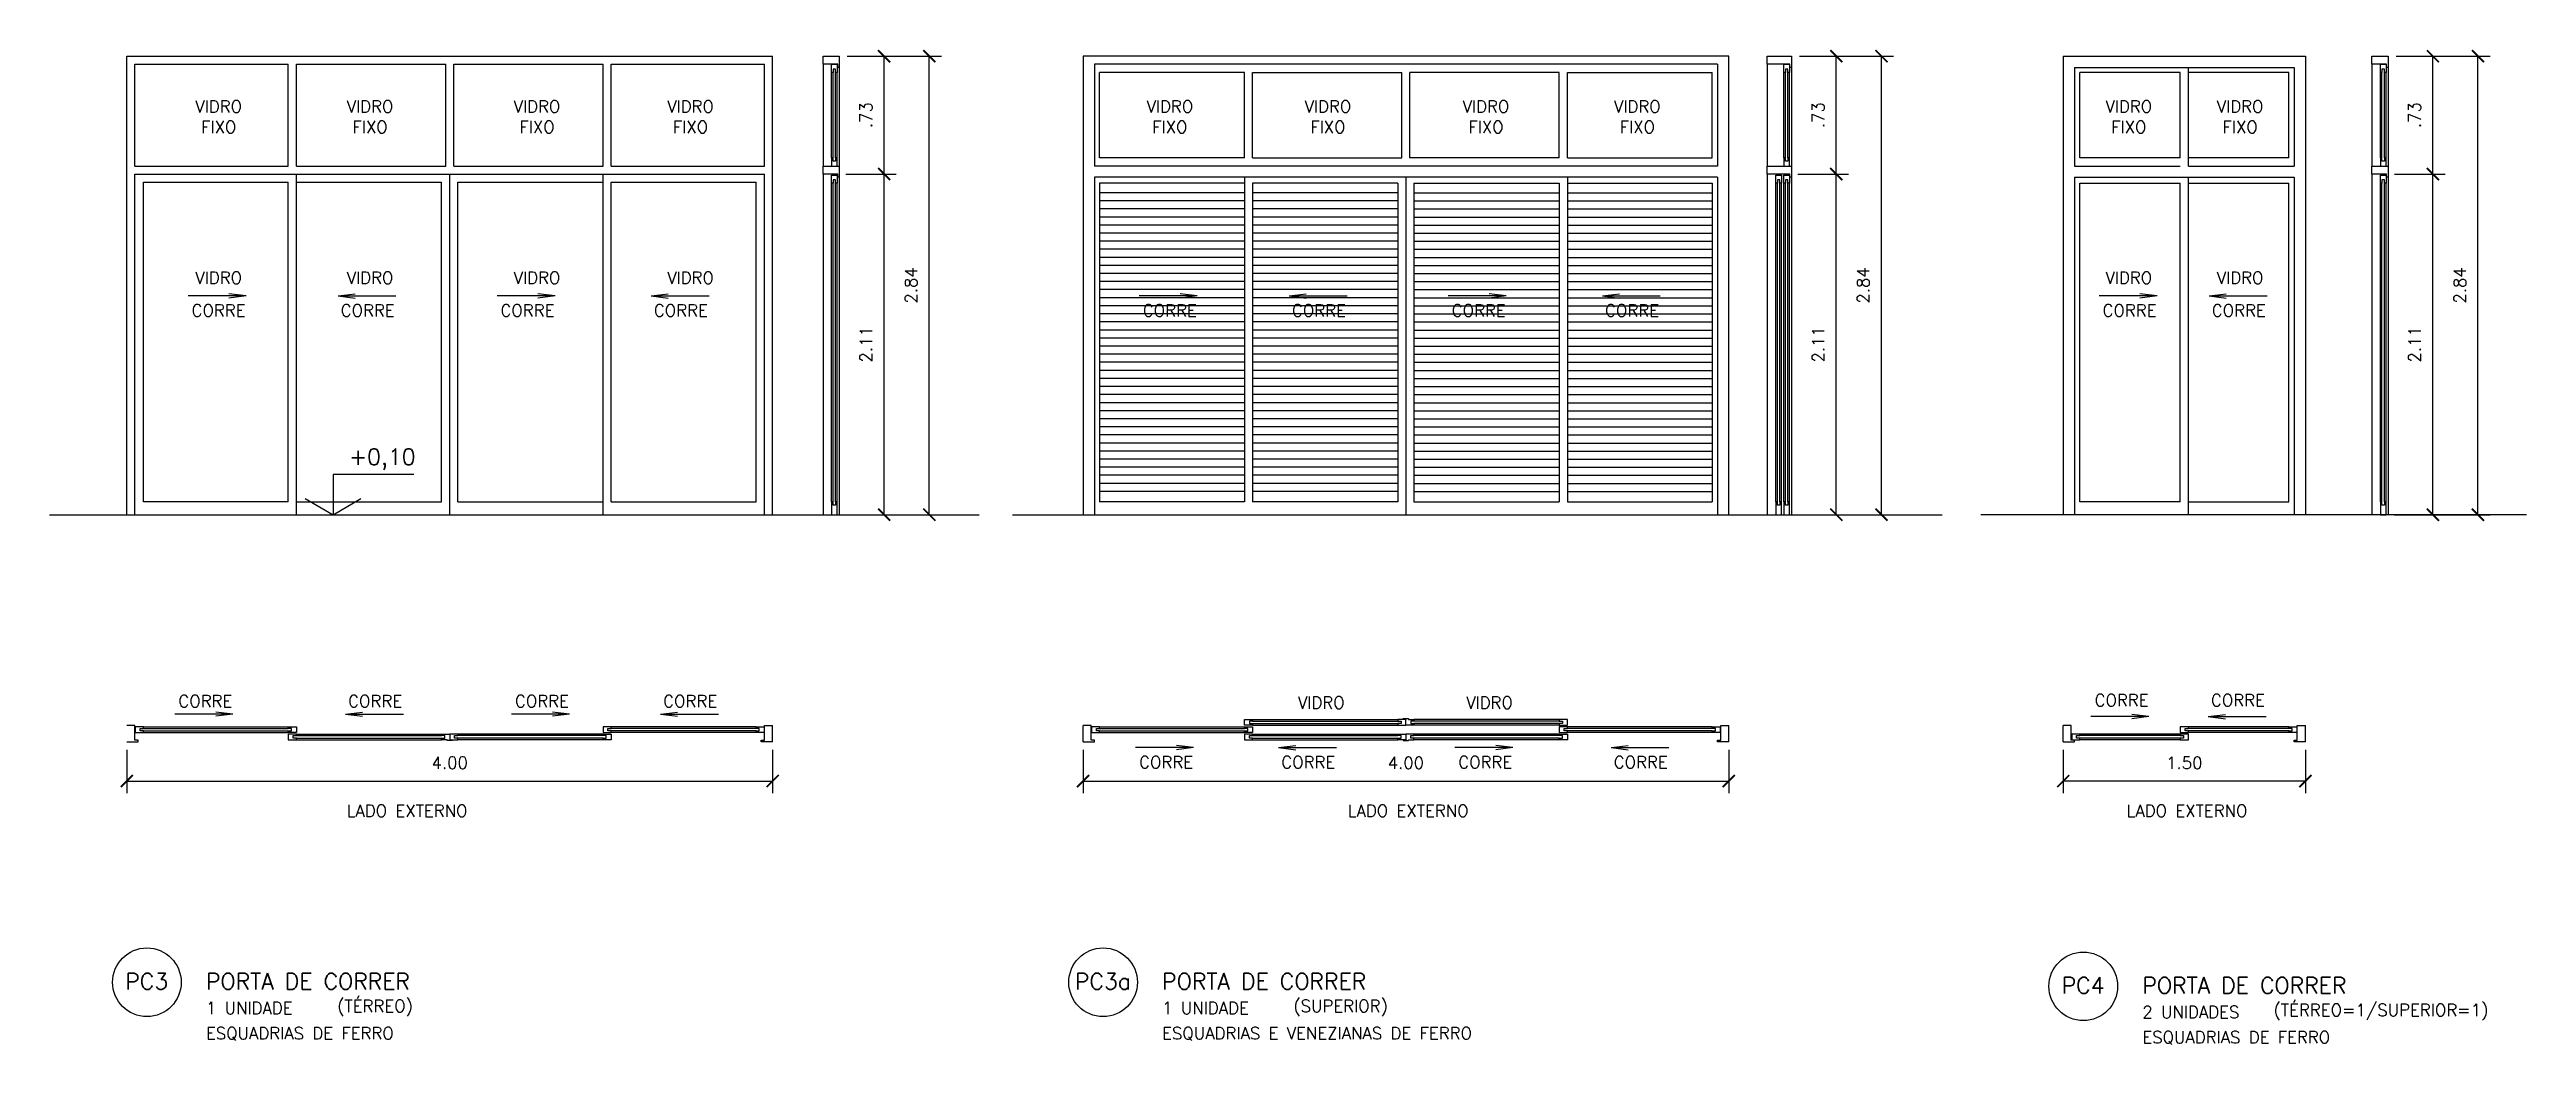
# Model space of a CAD drawing. Header units: millimetres. Extents: x 193 to 586, y 108 to 133.
# Drawn here: x 257.05 to 272.39, y 125.88 to 132.04 of the extents above; entities that cross this region are included whole.
import ezdxf

# ---------------------------------------------------------------- set-up
doc = ezdxf.new("R2010")
doc.units = ezdxf.units.MM
for name, color, linetype in [('CAIX', 2, 'Continuous'), ('CAIXN', 7, 'Continuous'), ('COTAS', 1, 'Continuous'), ('LVISTA01', 8, 'Continuous'), ('LVISTA02', 1, 'Continuous'), ('NOTAS', 2, 'Continuous'), ('REVEST', 2, 'Continuous')]:
    doc.layers.add(name, color=color, linetype=linetype)
doc.styles.add('100-50', font='romans.shx', dxfattribs={"height": 0.125})
doc.styles.add('60-50', font='romans.shx', dxfattribs={"height": 0.075})
doc.styles.add('80-50', font='romans.shx', dxfattribs={"height": 0.1})
doc.dimstyles.new('50', dxfattribs={"dimtxt": 0.1, "dimasz": 2.5, "dimexe": 1.25, "dimexo": 0.625, "dimgap": 0.075, "dimtad": 1, "dimzin": 0, "dimdsep": 46, "dimtxsty": '60-50', "dimcen": 2.5, "dimclrt": 3, "dimadec": 0, "dimazin": 0, "dimtfac": 1, "dimtmove": 0, "dimatfit": 3, "dimfxl": 1, "dimarcsym": 0})

msp = doc.modelspace()

# ---------------------------------------------------------------- texts
at = {"layer": 'CAIXN', "ltscale": 0.5, "char_height": 0.075, "style": '60-50'}
for s, insert, attachment_point in [('VIDRO', (258.0976, 131.6884), 5), ('VIDRO', (259.0352, 131.6884), 5), ('VIDRO', (260.0693, 131.6884), 5), ('VIDRO', (261.0206, 131.6884), 5), ('VIDRO', (263.99, 131.6884), 5), ('VIDRO', (264.9689, 131.6884), 5), ('VIDRO', (265.9478, 131.6884), 5), ('VIDRO', (266.8854, 131.6884), 5), ('VIDRO', (269.9303, 131.6884), 5), ('VIDRO', (270.6197, 131.6884), 5), ('FIXO', (258.0976, 131.5613), 5), ('FIXO', (259.0352, 131.5613), 5), ('FIXO', (260.0693, 131.5613), 5), ('FIXO', (261.0206, 131.5613), 5), ('FIXO', (263.99, 131.5613), 5), ('FIXO', (264.9689, 131.5613), 5), ('FIXO', (265.9478, 131.5613), 5), ('FIXO', (266.8854, 131.5613), 5), ('FIXO', (269.9303, 131.5613), 5), ('FIXO', (270.6197, 131.5613), 5), ('VIDRO', (258.0976, 130.6275), 5), ('VIDRO', (259.0352, 130.6275), 5), ('VIDRO', (260.0693, 130.6275), 5), ('VIDRO', (261.0206, 130.6275), 5), ('VIDRO', (269.9303, 130.6275), 5), ('VIDRO', (270.6197, 130.6275), 5), ('CORRE', (258.097, 130.4248), 5), ('CORRE', (259.0209, 130.4248), 5), ('CORRE', (260.0106, 130.4248), 5), ('CORRE', (260.9607, 130.4248), 5), ('CORRE', (263.9894, 130.4248), 5), ('CORRE', (264.9132, 130.4248), 5), ('CORRE', (265.903, 130.4248), 5), ('CORRE', (266.853, 130.4248), 5), ('CORRE', (269.9347, 130.4248), 5), ('CORRE', (270.6115, 130.4248), 5), ('CORRE', (258.0152, 128.0053), 5), ('CORRE', (259.067, 128.0053), 5), ('CORRE', (260.1003, 128.0053), 5), ('CORRE', (261.0183, 128.0053), 5), ('VIDRO', (264.9277, 127.9955), 5), ('VIDRO', (265.9701, 127.9955), 5), ('CORRE', (269.8855, 128.0104), 5), ('CORRE', (270.6062, 128.0104), 5), ('CORRE', (263.9666, 127.6263), 5), ('CORRE', (264.8475, 127.6263), 5), ('CORRE', (265.9437, 127.6263), 5), ('CORRE', (266.9067, 127.6263), 5), ('LADO EXTERNO', (259.2646, 127.3256), 5), ('LADO EXTERNO', (265.4659, 127.3256), 5), ('LADO EXTERNO', (270.2905, 127.3256), 5), ('1 UNIDADE', (258.0187, 126.1041), 4), ('(TÉRREO)', (258.8315, 126.1041), 4), ('1 UNIDADE', (263.9422, 126.1041), 4), ('(SUPERIOR)', (264.755, 126.1041), 4), ('(TÉRREO=1/SUPERIOR=1)', (270.8267, 126.0791), 4), ('ESQUADRIAS DE FERRO', (258.0187, 125.9442), 4), ('ESQUADRIAS E VENEZIANAS DE FERRO', (263.9422, 125.9442), 4), ('2 UNIDADES', (270.0139, 126.0791), 4), ('ESQUADRIAS DE FERRO', (270.0139, 125.9192), 4)]:
    msp.add_mtext(s, dxfattribs=dict(at, insert=insert, attachment_point=attachment_point))
at = {"layer": 'CAIXN', "color": 2, "ltscale": 0.5, "char_height": 0.1, "style": '100-50'}
for s, insert, attachment_point in [('PC3', (257.6518, 126.2691), 5), ('PORTA DE CORRER', (258.0189, 126.2691), 4), ('PC3a', (263.5752, 126.2691), 5), ('PORTA DE CORRER', (263.9423, 126.2691), 4), ('PC4', (269.647, 126.2441), 5), ('PORTA DE CORRER', (270.0141, 126.2441), 4)]:
    msp.add_mtext(s, dxfattribs=dict(at, insert=insert, attachment_point=attachment_point))
at = {"layer": 'NOTAS', "color": 3, "style": '80-50'}
msp.add_text('+0,10', height=0.1, dxfattribs=at).set_placement((258.9061, 129.4687))

# ---------------------------------------------------------------- blocks, each defined once
blk = doc.blocks.new('_ARCHTICK')
at = {"color": 0, "linetype": 'ByBlock', "const_width": 0.15}
blk.add_lwpolyline([(-0.5, -0.5), (0.5, 0.5)], dxfattribs=at)
blk = doc.blocks.new('*D48')
at = {"color": 0, "linetype": 'ByBlock'}
for p, q in [((257.529, 127.703), (257.529, 127.435)), ((261.529, 127.703), (261.529, 127.435)), ((257.529, 127.51), (261.529, 127.51))]:
    blk.add_line(p, q, dxfattribs=at)
at = {"layer": 'DEFPOINTS', "color": 0, "linetype": 'ByBlock'}
for p in [(257.529, 127.753), (261.529, 127.753), (261.529, 127.51)]:
    blk.add_point(p, dxfattribs=at)
at = {"color": 0, "linetype": 'ByBlock', "xscale": 0.075, "yscale": 0.075, "zscale": 0.075, "rotation": 180}
blk.add_blockref('_ARCHTICK', (257.529, 127.51), dxfattribs=at)
at = {"color": 0, "linetype": 'ByBlock', "xscale": 0.075, "yscale": 0.075, "zscale": 0.075}
blk.add_blockref('_ARCHTICK', (261.529, 127.51), dxfattribs=at)
at = {"color": 3, "linetype": 'ByBlock', "insert": (259.529, 127.623), "char_height": 0.075, "attachment_point": 5, "style": '60-50'}
blk.add_mtext('4.00', dxfattribs=at)
blk = doc.blocks.new('*D49')
at = {"color": 0, "linetype": 'ByBlock'}
for p, q in [((93.69, 234.085), (94.003, 234.085)), ((93.928, 231.975), (93.928, 234.085)), ((93.688, 231.975), (94.003, 231.975))]:
    blk.add_line(p, q, dxfattribs=at)
at = {"layer": 'DEFPOINTS', "color": 0, "linetype": 'ByBlock'}
for p in [(93.64, 234.085), (93.928, 234.085), (93.638, 231.975)]:
    blk.add_point(p, dxfattribs=at)
at = {"color": 0, "linetype": 'ByBlock', "xscale": 0.075, "yscale": 0.075, "zscale": 0.075}
for p, rotation in [((93.928, 234.085), 90), ((93.928, 231.975), 270)]:
    blk.add_blockref('_ARCHTICK', p, dxfattribs=dict(at, rotation=rotation))
at = {"color": 3, "linetype": 'ByBlock', "insert": (93.816, 233.03), "char_height": 0.075, "attachment_point": 5, "rotation": 90, "style": '60-50'}
blk.add_mtext('2.11', dxfattribs=at)
blk = doc.blocks.new('*D50')
at = {"color": 0, "linetype": 'ByBlock'}
for p, q in [((93.7, 234.815), (94.003, 234.815)), ((93.928, 234.085), (93.928, 234.815))]:
    blk.add_line(p, q, dxfattribs=at)
at = {"layer": 'DEFPOINTS', "color": 0, "linetype": 'ByBlock'}
for p in [(93.65, 234.815), (93.928, 234.815), (93.64, 234.085)]:
    blk.add_point(p, dxfattribs=at)
at = {"color": 0, "linetype": 'ByBlock', "xscale": 0.075, "yscale": 0.075, "zscale": 0.075}
for p, rotation in [((93.928, 234.815), 90), ((93.928, 234.085), 270)]:
    blk.add_blockref('_ARCHTICK', p, dxfattribs=dict(at, rotation=rotation))
at = {"color": 3, "linetype": 'ByBlock', "insert": (93.816, 234.45), "char_height": 0.075, "attachment_point": 5, "rotation": 90, "style": '60-50'}
blk.add_mtext('.73', dxfattribs=at)
blk = doc.blocks.new('*D51')
at = {"color": 0, "linetype": 'ByBlock'}
for p, q in [((93.978, 234.815), (94.283, 234.815)), ((94.208, 231.975), (94.208, 234.815)), ((93.978, 231.975), (94.283, 231.975))]:
    blk.add_line(p, q, dxfattribs=at)
at = {"layer": 'DEFPOINTS', "color": 0, "linetype": 'ByBlock'}
for p in [(93.928, 234.815), (94.208, 234.815), (93.928, 231.975)]:
    blk.add_point(p, dxfattribs=at)
at = {"color": 0, "linetype": 'ByBlock', "xscale": 0.075, "yscale": 0.075, "zscale": 0.075}
for p, rotation in [((94.208, 234.815), 90), ((94.208, 231.975), 270)]:
    blk.add_blockref('_ARCHTICK', p, dxfattribs=dict(at, rotation=rotation))
at = {"color": 3, "linetype": 'ByBlock', "insert": (94.095, 233.395), "char_height": 0.075, "attachment_point": 5, "rotation": 90, "style": '60-50'}
blk.add_mtext('2.84', dxfattribs=at)
blk = doc.blocks.new('*D52')
at = {"color": 0, "linetype": 'ByBlock'}
for p, q in [((100.874, 230.494), (100.874, 230.225)), ((104.874, 230.494), (104.874, 230.225)), ((100.874, 230.3), (104.874, 230.3))]:
    blk.add_line(p, q, dxfattribs=at)
at = {"layer": 'DEFPOINTS', "color": 0, "linetype": 'ByBlock'}
for p in [(100.874, 230.544), (104.874, 230.544), (104.874, 230.3)]:
    blk.add_point(p, dxfattribs=at)
at = {"color": 0, "linetype": 'ByBlock', "xscale": 0.075, "yscale": 0.075, "zscale": 0.075, "rotation": 180}
blk.add_blockref('_ARCHTICK', (100.874, 230.3), dxfattribs=at)
at = {"color": 0, "linetype": 'ByBlock', "xscale": 0.075, "yscale": 0.075, "zscale": 0.075}
blk.add_blockref('_ARCHTICK', (104.874, 230.3), dxfattribs=at)
at = {"color": 3, "linetype": 'ByBlock', "insert": (102.874, 230.413), "char_height": 0.075, "attachment_point": 5, "style": '60-50'}
blk.add_mtext('4.00', dxfattribs=at)
blk = doc.blocks.new('*D53')
at = {"color": 0, "linetype": 'ByBlock'}
for p, q in [((93.69, 234.085), (94.003, 234.085)), ((93.928, 231.975), (93.928, 234.085)), ((93.688, 231.975), (94.003, 231.975))]:
    blk.add_line(p, q, dxfattribs=at)
at = {"layer": 'DEFPOINTS', "color": 0, "linetype": 'ByBlock'}
for p in [(93.64, 234.085), (93.928, 234.085), (93.638, 231.975)]:
    blk.add_point(p, dxfattribs=at)
at = {"color": 0, "linetype": 'ByBlock', "xscale": 0.075, "yscale": 0.075, "zscale": 0.075}
for p, rotation in [((93.928, 234.085), 90), ((93.928, 231.975), 270)]:
    blk.add_blockref('_ARCHTICK', p, dxfattribs=dict(at, rotation=rotation))
at = {"color": 3, "linetype": 'ByBlock', "insert": (93.816, 233.03), "char_height": 0.075, "attachment_point": 5, "rotation": 90, "style": '60-50'}
blk.add_mtext('2.11', dxfattribs=at)
blk = doc.blocks.new('*D54')
at = {"color": 0, "linetype": 'ByBlock'}
for p, q in [((93.7, 234.815), (94.003, 234.815)), ((93.928, 234.085), (93.928, 234.815))]:
    blk.add_line(p, q, dxfattribs=at)
at = {"layer": 'DEFPOINTS', "color": 0, "linetype": 'ByBlock'}
for p in [(93.65, 234.815), (93.928, 234.815), (93.64, 234.085)]:
    blk.add_point(p, dxfattribs=at)
at = {"color": 0, "linetype": 'ByBlock', "xscale": 0.075, "yscale": 0.075, "zscale": 0.075}
for p, rotation in [((93.928, 234.815), 90), ((93.928, 234.085), 270)]:
    blk.add_blockref('_ARCHTICK', p, dxfattribs=dict(at, rotation=rotation))
at = {"color": 3, "linetype": 'ByBlock', "insert": (93.816, 234.45), "char_height": 0.075, "attachment_point": 5, "rotation": 90, "style": '60-50'}
blk.add_mtext('.73', dxfattribs=at)
blk = doc.blocks.new('*D55')
at = {"color": 0, "linetype": 'ByBlock'}
for p, q in [((93.978, 234.815), (94.283, 234.815)), ((94.208, 231.975), (94.208, 234.815)), ((93.978, 231.975), (94.283, 231.975))]:
    blk.add_line(p, q, dxfattribs=at)
at = {"layer": 'DEFPOINTS', "color": 0, "linetype": 'ByBlock'}
for p in [(93.928, 234.815), (94.208, 234.815), (93.928, 231.975)]:
    blk.add_point(p, dxfattribs=at)
at = {"color": 0, "linetype": 'ByBlock', "xscale": 0.075, "yscale": 0.075, "zscale": 0.075}
for p, rotation in [((94.208, 234.815), 90), ((94.208, 231.975), 270)]:
    blk.add_blockref('_ARCHTICK', p, dxfattribs=dict(at, rotation=rotation))
at = {"color": 3, "linetype": 'ByBlock', "insert": (94.095, 233.395), "char_height": 0.075, "attachment_point": 5, "rotation": 90, "style": '60-50'}
blk.add_mtext('2.84', dxfattribs=at)
blk = doc.blocks.new('*D56')
at = {"color": 0, "linetype": 'ByBlock'}
for p, q in [((99.291, 234.085), (99.604, 234.085)), ((99.529, 231.975), (99.529, 234.085)), ((99.288, 231.975), (99.604, 231.975))]:
    blk.add_line(p, q, dxfattribs=at)
at = {"layer": 'DEFPOINTS', "color": 0, "linetype": 'ByBlock'}
for p in [(99.241, 234.085), (99.529, 234.085), (99.238, 231.975)]:
    blk.add_point(p, dxfattribs=at)
at = {"color": 0, "linetype": 'ByBlock', "xscale": 0.075, "yscale": 0.075, "zscale": 0.075}
for p, rotation in [((99.529, 234.085), 90), ((99.529, 231.975), 270)]:
    blk.add_blockref('_ARCHTICK', p, dxfattribs=dict(at, rotation=rotation))
at = {"color": 3, "linetype": 'ByBlock', "insert": (99.416, 233.03), "char_height": 0.075, "attachment_point": 5, "rotation": 90, "style": '60-50'}
blk.add_mtext('2.11', dxfattribs=at)
blk = doc.blocks.new('*D57')
at = {"color": 0, "linetype": 'ByBlock'}
for p, q in [((99.301, 234.815), (99.604, 234.815)), ((99.529, 234.085), (99.529, 234.815))]:
    blk.add_line(p, q, dxfattribs=at)
at = {"layer": 'DEFPOINTS', "color": 0, "linetype": 'ByBlock'}
for p in [(99.251, 234.815), (99.529, 234.815), (99.241, 234.085)]:
    blk.add_point(p, dxfattribs=at)
at = {"color": 0, "linetype": 'ByBlock', "xscale": 0.075, "yscale": 0.075, "zscale": 0.075}
for p, rotation in [((99.529, 234.815), 90), ((99.529, 234.085), 270)]:
    blk.add_blockref('_ARCHTICK', p, dxfattribs=dict(at, rotation=rotation))
at = {"color": 3, "linetype": 'ByBlock', "insert": (99.416, 234.45), "char_height": 0.075, "attachment_point": 5, "rotation": 90, "style": '60-50'}
blk.add_mtext('.73', dxfattribs=at)
blk = doc.blocks.new('*D58')
at = {"color": 0, "linetype": 'ByBlock'}
for p, q in [((99.579, 234.815), (99.883, 234.815)), ((99.808, 231.975), (99.808, 234.815)), ((99.579, 231.975), (99.883, 231.975))]:
    blk.add_line(p, q, dxfattribs=at)
at = {"layer": 'DEFPOINTS', "color": 0, "linetype": 'ByBlock'}
for p in [(99.529, 234.815), (99.808, 234.815), (99.529, 231.975)]:
    blk.add_point(p, dxfattribs=at)
at = {"color": 0, "linetype": 'ByBlock', "xscale": 0.075, "yscale": 0.075, "zscale": 0.075}
for p, rotation in [((99.808, 234.815), 90), ((99.808, 231.975), 270)]:
    blk.add_blockref('_ARCHTICK', p, dxfattribs=dict(at, rotation=rotation))
at = {"color": 3, "linetype": 'ByBlock', "insert": (99.696, 233.395), "char_height": 0.075, "attachment_point": 5, "rotation": 90, "style": '60-50'}
blk.add_mtext('2.84', dxfattribs=at)
blk = doc.blocks.new('*D59')
at = {"color": 0, "linetype": 'ByBlock'}
for p, q in [((106.387, 230.494), (106.387, 230.225)), ((107.887, 230.494), (107.887, 230.225)), ((107.887, 230.3), (106.387, 230.3))]:
    blk.add_line(p, q, dxfattribs=at)
at = {"layer": 'DEFPOINTS', "color": 0, "linetype": 'ByBlock'}
for p in [(106.387, 230.544), (107.887, 230.544), (106.387, 230.3)]:
    blk.add_point(p, dxfattribs=at)
at = {"color": 0, "linetype": 'ByBlock', "xscale": 0.075, "yscale": 0.075, "zscale": 0.075, "rotation": 180}
blk.add_blockref('_ARCHTICK', (106.387, 230.3), dxfattribs=at)
at = {"color": 0, "linetype": 'ByBlock', "xscale": 0.075, "yscale": 0.075, "zscale": 0.075}
blk.add_blockref('_ARCHTICK', (107.887, 230.3), dxfattribs=at)
at = {"color": 3, "linetype": 'ByBlock', "insert": (107.137, 230.413), "char_height": 0.075, "attachment_point": 5, "style": '60-50'}
blk.add_mtext('1.50', dxfattribs=at)

# ---------------------------------------------------------------- dimensions: what is measured, and where the dimension line sits
at = {"layer": 'COTAS'}
for base, p1, p2, override, picture, middle, set_off in [((262.2199, 131.9996), (261.9321, 131.2696), (261.9421, 131.9996), {"dimasz": 0.075, "dimexe": 0.075, "dimexo": 0.05, "dimzin": 4, "dimblk1": 'ARCHTICK', "dimblk2": 'ARCHTICK', "dimsah": 1, "dimse1": 1, "dimtmove": 2}, '*D50', (262.1074, 131.6346), (168.2918, -102.8152)), ((262.4995, 131.9996), (262.2199, 129.1596), (262.2199, 131.9996), {"dimasz": 0.075, "dimexe": 0.075, "dimexo": 0.05, "dimzin": 4, "dimblk1": 'ARCHTICK', "dimblk2": 'ARCHTICK', "dimsah": 1, "dimtmove": 2}, '*D51', (262.387, 130.5796), (168.2918, -102.8152)), ((268.1184, 131.9996), (267.8306, 131.2696), (267.8406, 131.9996), {"dimasz": 0.075, "dimexe": 0.075, "dimexo": 0.05, "dimzin": 4, "dimblk1": 'ARCHTICK', "dimblk2": 'ARCHTICK', "dimsah": 1, "dimse1": 1, "dimtmove": 2}, '*D54', (268.0059, 131.6346), (174.1903, -102.8152)), ((268.398, 131.9996), (268.1184, 129.1596), (268.1184, 131.9996), {"dimasz": 0.075, "dimexe": 0.075, "dimexo": 0.05, "dimzin": 4, "dimblk1": 'ARCHTICK', "dimblk2": 'ARCHTICK', "dimsah": 1, "dimtmove": 2}, '*D55', (268.2855, 130.5796), (174.1903, -102.8152)), ((271.8136, 131.9996), (271.5259, 131.2696), (271.5359, 131.9996), {"dimasz": 0.075, "dimexe": 0.075, "dimexo": 0.05, "dimzin": 4, "dimblk1": 'ARCHTICK', "dimblk2": 'ARCHTICK', "dimsah": 1, "dimse1": 1, "dimtmove": 2}, '*D57', (271.7011, 131.6346), (172.2849, -102.8152)), ((272.0933, 131.9996), (271.8136, 129.1596), (271.8136, 131.9996), {"dimasz": 0.075, "dimexe": 0.075, "dimexo": 0.05, "dimzin": 4, "dimblk1": 'ARCHTICK', "dimblk2": 'ARCHTICK', "dimsah": 1, "dimtmove": 2}, '*D58', (271.9808, 130.5796), (172.2849, -102.8152)), ((262.2199, 131.2696), (261.9296, 129.1596), (261.9321, 131.2696), {"dimasz": 0.075, "dimexe": 0.075, "dimexo": 0.05, "dimzin": 4, "dimblk1": 'ARCHTICK', "dimblk2": 'ARCHTICK', "dimsah": 1, "dimtmove": 2}, '*D49', (262.1074, 130.2146), (168.2918, -102.8152)), ((268.1184, 131.2696), (267.8281, 129.1596), (267.8306, 131.2696), {"dimasz": 0.075, "dimexe": 0.075, "dimexo": 0.05, "dimzin": 4, "dimblk1": 'ARCHTICK', "dimblk2": 'ARCHTICK', "dimsah": 1, "dimtmove": 2}, '*D53', (268.0059, 130.2146), (174.1903, -102.8152)), ((271.8136, 131.2696), (271.5234, 129.1596), (271.5259, 131.2696), {"dimasz": 0.075, "dimexe": 0.075, "dimexo": 0.05, "dimzin": 4, "dimblk1": 'ARCHTICK', "dimblk2": 'ARCHTICK', "dimsah": 1, "dimtmove": 2}, '*D56', (271.7011, 130.2146), (172.2849, -102.8152))]:
    dim = msp.add_linear_dim(base=base, p1=p1, p2=p2, angle=90, dimstyle='50', override=override, dxfattribs=at)
    dim.commit()
    dim.dimension.update_dxf_attribs({"geometry": picture, "text_midpoint": middle, "insert": set_off})
dim = msp.add_linear_dim(base=(261.5288, 127.51), p1=(257.5288, 127.7535), p2=(261.5288, 127.7535), dimstyle='50', override={"dimasz": 0.075, "dimexe": 0.075, "dimexo": 0.05, "dimzin": 4, "dimblk1": 'ARCHTICK', "dimblk2": 'ARCHTICK', "dimsah": 1, "dimtmove": 2}, dxfattribs=at)
dim.commit()
dim.dimension.update_dxf_attribs({"geometry": '*D48', "text_midpoint": (259.5288, 127.6225)})
for base, p1, p2, picture, middle, set_off in [((267.4522, 127.51), (263.4522, 127.7535), (267.4522, 127.7535), '*D52', (265.4522, 127.6225), (162.5779, -102.7902)), ((269.5239, 127.51), (271.0239, 127.7535), (269.5239, 127.7535), '*D59', (270.2739, 127.6225), (163.1371, -102.7902))]:
    dim = msp.add_linear_dim(base=base, p1=p1, p2=p2, dimstyle='50', override={"dimasz": 0.075, "dimexe": 0.075, "dimexo": 0.05, "dimzin": 4, "dimblk1": 'ARCHTICK', "dimblk2": 'ARCHTICK', "dimsah": 1, "dimtmove": 2}, dxfattribs=at)
    dim.commit()
    dim.dimension.update_dxf_attribs({"geometry": picture, "text_midpoint": middle, "insert": set_off})

# ---------------------------------------------------------------- linework, layer by layer
at = {"layer": 'CAIX', "color": 1}
for p, q in [((261.8946, 131.3696), (261.8946, 131.8996)), ((261.9296, 131.3696), (261.9296, 131.8996)), ((267.7931, 131.3696), (267.7931, 131.8996)), ((267.8281, 131.3696), (267.8281, 131.8996)), ((271.4884, 131.3696), (271.4884, 131.8996)), ((271.5234, 131.3696), (271.5234, 131.8996)), ((261.8946, 129.2396), (261.8946, 131.2137)), ((261.9296, 129.2396), (261.9296, 131.2137)), ((267.7431, 129.2396), (267.7431, 131.2137)), ((267.7781, 129.2396), (267.7781, 131.2137)), ((267.7931, 129.2396), (267.7931, 131.2137)), ((267.8281, 129.2396), (267.8281, 131.2137)), ((271.4884, 129.2396), (271.4884, 131.2137)), ((271.5234, 129.2396), (271.5234, 131.2137)), ((257.6313, 127.846), (258.5288, 127.846)), ((261.4263, 127.846), (260.5288, 127.846)), ((263.5547, 127.846), (264.4522, 127.846)), ((264.5022, 127.891), (265.4022, 127.891)), ((264.5022, 127.856), (265.4022, 127.856)), ((266.4022, 127.891), (265.5022, 127.891)), ((266.4022, 127.856), (265.5022, 127.856)), ((267.3497, 127.846), (266.4522, 127.846)), ((270.9214, 127.846), (270.2989, 127.846)), ((257.6313, 127.811), (258.5288, 127.811)), ((258.5788, 127.801), (259.4788, 127.801)), ((258.5788, 127.766), (259.4788, 127.766)), ((260.4788, 127.801), (259.5788, 127.801)), ((260.4788, 127.766), (259.5788, 127.766)), ((261.4263, 127.811), (260.5288, 127.811)), ((263.5547, 127.811), (264.4522, 127.811)), ((264.5022, 127.801), (265.4022, 127.801)), ((264.5022, 127.766), (265.4022, 127.766)), ((266.4022, 127.801), (265.5022, 127.801)), ((266.4022, 127.766), (265.5022, 127.766)), ((267.3497, 127.811), (266.4522, 127.811)), ((270.2489, 127.801), (269.6264, 127.801)), ((270.2489, 127.766), (269.6264, 127.766)), ((270.9214, 127.811), (270.2989, 127.811))]:
    msp.add_line(p, q, dxfattribs=at)
at = {"layer": 'CAIX'}
for p, q in [((261.9046, 131.3696), (261.9046, 131.8996)), ((261.9196, 131.3696), (261.9196, 131.8996)), ((267.8031, 131.3696), (267.8031, 131.8996)), ((267.8181, 131.3696), (267.8181, 131.8996)), ((271.4984, 131.3696), (271.4984, 131.8996)), ((271.5134, 131.3696), (271.5134, 131.8996)), ((261.9046, 129.2396), (261.9046, 131.2137)), ((261.9196, 129.2396), (261.9196, 131.2137)), ((267.7531, 129.2396), (267.7531, 131.2137)), ((267.7681, 129.2396), (267.7681, 131.2137)), ((267.8031, 129.2396), (267.8031, 131.2137)), ((267.8181, 129.2396), (267.8181, 131.2137)), ((271.4984, 129.2396), (271.4984, 131.2137)), ((271.5134, 129.2396), (271.5134, 131.2137)), ((258.2675, 130.5153), (258.1615, 130.5285)), ((258.2675, 130.5153), (258.1615, 130.502)), ((258.8369, 130.5153), (258.9428, 130.5285)), ((258.8369, 130.5153), (258.9428, 130.502)), ((260.1811, 130.5153), (260.0752, 130.5285)), ((260.1811, 130.5153), (260.0752, 130.502)), ((260.7766, 130.5153), (260.8826, 130.5285)), ((260.7766, 130.5153), (260.8826, 130.502)), ((264.1598, 130.5153), (264.0539, 130.5285)), ((264.1598, 130.5153), (264.0539, 130.502)), ((264.7292, 130.5153), (264.8351, 130.5285)), ((264.7292, 130.5153), (264.8351, 130.502)), ((266.0734, 130.5153), (265.9675, 130.5285)), ((266.0734, 130.5153), (265.9675, 130.502)), ((266.669, 130.5153), (266.7749, 130.5285)), ((266.669, 130.5153), (266.7749, 130.502)), ((270.1052, 130.5153), (269.9993, 130.5285)), ((270.1052, 130.5153), (269.9993, 130.502)), ((270.4275, 130.5153), (270.5334, 130.5285)), ((270.4275, 130.5153), (270.5334, 130.502)), ((257.6313, 127.836), (258.5288, 127.836)), ((257.6313, 127.821), (258.5288, 127.821)), ((258.1857, 127.9241), (258.0797, 127.9373)), ((258.1857, 127.9241), (258.0797, 127.9108)), ((258.883, 127.9241), (258.9889, 127.9373)), ((258.883, 127.9241), (258.9889, 127.9108)), ((260.2708, 127.9241), (260.1648, 127.9373)), ((260.2708, 127.9241), (260.1648, 127.9108)), ((261.4263, 127.836), (260.5288, 127.836)), ((261.4263, 127.821), (260.5288, 127.821)), ((260.8342, 127.9241), (260.9402, 127.9373)), ((260.8342, 127.9241), (260.9402, 127.9108)), ((261.4263, 127.836), (261.4263, 127.846)), ((261.4263, 127.846), (261.4763, 127.846)), ((261.4463, 127.836), (261.4263, 127.836)), ((261.4263, 127.811), (261.4263, 127.821)), ((261.4263, 127.821), (261.4463, 127.821)), ((261.4463, 127.821), (261.4463, 127.836)), ((261.4763, 127.846), (261.4763, 127.811)), ((261.4788, 127.8535), (261.5288, 127.8535)), ((261.4788, 127.7635), (261.4788, 127.8535)), ((261.5288, 127.7535), (261.5288, 127.8535)), ((263.5022, 127.8535), (263.4522, 127.8535)), ((263.4522, 127.7535), (263.4522, 127.8535)), ((263.5022, 127.7635), (263.5022, 127.8535)), ((263.5047, 127.846), (263.5047, 127.811)), ((263.5547, 127.846), (263.5047, 127.846)), ((263.5347, 127.821), (263.5347, 127.836)), ((263.5347, 127.836), (263.5547, 127.836)), ((263.5547, 127.821), (263.5347, 127.821)), ((263.5547, 127.836), (263.5547, 127.846)), ((263.5547, 127.836), (264.4522, 127.836)), ((263.5547, 127.821), (264.4522, 127.821)), ((263.5547, 127.811), (263.5547, 127.821)), ((264.5022, 127.881), (265.4022, 127.881)), ((264.5022, 127.866), (265.4022, 127.866)), ((266.4022, 127.881), (265.5022, 127.881)), ((266.4022, 127.866), (265.5022, 127.866)), ((267.3497, 127.836), (266.4522, 127.836)), ((267.3497, 127.821), (266.4522, 127.821)), ((267.4522, 127.7535), (267.4522, 127.8535)), ((269.5239, 127.7535), (269.5239, 127.8535)), ((270.0544, 127.9089), (269.9485, 127.9221)), ((270.0544, 127.9089), (269.9485, 127.8956)), ((270.9214, 127.836), (270.2989, 127.836)), ((270.9214, 127.821), (270.2989, 127.821)), ((270.4221, 127.9089), (270.5281, 127.9221)), ((270.4221, 127.9089), (270.5281, 127.8956)), ((271.0239, 127.7535), (271.0239, 127.8535)), ((258.5788, 127.791), (259.4788, 127.791)), ((258.5788, 127.776), (259.4788, 127.776)), ((260.4788, 127.791), (259.5788, 127.791)), ((260.4788, 127.776), (259.5788, 127.776)), ((261.4763, 127.811), (261.4263, 127.811)), ((261.4588, 127.7535), (261.4588, 127.7635)), ((261.4588, 127.7635), (261.4788, 127.7635)), ((261.5288, 127.7535), (261.4588, 127.7535)), ((263.4522, 127.7535), (263.5222, 127.7535)), ((263.5222, 127.7635), (263.5022, 127.7635)), ((263.5047, 127.811), (263.5547, 127.811)), ((263.5222, 127.7535), (263.5222, 127.7635)), ((264.1371, 127.7168), (264.0311, 127.73)), ((264.1371, 127.7168), (264.0311, 127.7036)), ((264.5022, 127.791), (265.4022, 127.791)), ((264.5022, 127.776), (265.4022, 127.776)), ((264.6635, 127.7168), (264.7694, 127.73)), ((264.6635, 127.7168), (264.7694, 127.7036)), ((266.4022, 127.791), (265.5022, 127.791)), ((266.4022, 127.776), (265.5022, 127.776)), ((266.1141, 127.7168), (266.0082, 127.73)), ((266.1141, 127.7168), (266.0082, 127.7036)), ((266.7226, 127.7168), (266.8285, 127.73)), ((266.7226, 127.7168), (266.8285, 127.7036)), ((270.2489, 127.791), (269.6264, 127.791)), ((270.2489, 127.776), (269.6264, 127.776))]:
    msp.add_line(p, q, dxfattribs=at)
at = {"layer": 'CAIX', "color": 7}
for p, q in [((258.2675, 130.5153), (257.9083, 130.5153)), ((258.8369, 130.5153), (259.196, 130.5153)), ((260.1811, 130.5153), (259.8219, 130.5153)), ((260.7766, 130.5153), (261.1358, 130.5153)), ((264.1598, 130.5153), (263.8006, 130.5153)), ((264.7292, 130.5153), (265.0884, 130.5153)), ((266.0734, 130.5153), (265.7143, 130.5153)), ((266.669, 130.5153), (267.0281, 130.5153)), ((270.1052, 130.5153), (269.746, 130.5153)), ((270.4275, 130.5153), (270.7866, 130.5153)), ((258.1857, 127.9241), (257.8265, 127.9241)), ((258.883, 127.9241), (259.2421, 127.9241)), ((260.2708, 127.9241), (259.9116, 127.9241)), ((260.8342, 127.9241), (261.1934, 127.9241)), ((270.0544, 127.9089), (269.6952, 127.9089)), ((270.4221, 127.9089), (270.7813, 127.9089)), ((264.1371, 127.7168), (263.7779, 127.7168)), ((264.6635, 127.7168), (265.0226, 127.7168)), ((266.1141, 127.7168), (265.7549, 127.7168)), ((266.7226, 127.7168), (267.0818, 127.7168))]:
    msp.add_line(p, q, dxfattribs=at)
at = {"layer": 'CAIX'}
for points in [[(261.9421, 131.9996), (261.9421, 131.9296), (261.9321, 131.9296), (261.9321, 131.9496), (261.8421, 131.9496), (261.8421, 131.9996)], [(267.8406, 131.9996), (267.8406, 131.9296), (267.8306, 131.9296), (267.8306, 131.9496), (267.6906, 131.9496), (267.6906, 131.9996)], [(271.5359, 131.9996), (271.5359, 131.9296), (271.5259, 131.9296), (271.5259, 131.9496), (271.4359, 131.9496), (271.4359, 131.9996)], [(261.9296, 131.9496), (261.9296, 131.8996), (261.9196, 131.8996), (261.9196, 131.9196), (261.9046, 131.9196), (261.9046, 131.8996), (261.8946, 131.8996), (261.8946, 131.9496)], [(267.8281, 131.9496), (267.8281, 131.8996), (267.8181, 131.8996), (267.8181, 131.9196), (267.8031, 131.9196), (267.8031, 131.8996), (267.7931, 131.8996), (267.7931, 131.9496)], [(271.5234, 131.9496), (271.5234, 131.8996), (271.5134, 131.8996), (271.5134, 131.9196), (271.4984, 131.9196), (271.4984, 131.8996), (271.4884, 131.8996), (271.4884, 131.9496)], [(261.9296, 131.3196), (261.9296, 131.3696), (261.9196, 131.3696), (261.9196, 131.3496), (261.9046, 131.3496), (261.9046, 131.3696), (261.8946, 131.3696), (261.8946, 131.3196)], [(267.8281, 131.3196), (267.8281, 131.3696), (267.8181, 131.3696), (267.8181, 131.3496), (267.8031, 131.3496), (267.8031, 131.3696), (267.7931, 131.3696), (267.7931, 131.3196)], [(271.5234, 131.3196), (271.5234, 131.3696), (271.5134, 131.3696), (271.5134, 131.3496), (271.4984, 131.3496), (271.4984, 131.3696), (271.4884, 131.3696), (271.4884, 131.3196)], [(261.9421, 131.3196), (261.9421, 131.2496), (261.9321, 131.2496), (261.9321, 131.2696), (261.8421, 131.2696), (261.8421, 131.3196)], [(261.9296, 131.2637), (261.9296, 131.2137), (261.9196, 131.2137), (261.9196, 131.2337), (261.9046, 131.2337), (261.9046, 131.2137), (261.8946, 131.2137), (261.8946, 131.2637)], [(267.8406, 131.3196), (267.8406, 131.2496), (267.8306, 131.2496), (267.8306, 131.2696), (267.6906, 131.2696), (267.6906, 131.3196)], [(267.7781, 131.2637), (267.7781, 131.2137), (267.7681, 131.2137), (267.7681, 131.2337), (267.7531, 131.2337), (267.7531, 131.2137), (267.7431, 131.2137), (267.7431, 131.2637)], [(267.8281, 131.2637), (267.8281, 131.2137), (267.8181, 131.2137), (267.8181, 131.2337), (267.8031, 131.2337), (267.8031, 131.2137), (267.7931, 131.2137), (267.7931, 131.2637)], [(271.5359, 131.3196), (271.5359, 131.2496), (271.5259, 131.2496), (271.5259, 131.2696), (271.4359, 131.2696), (271.4359, 131.3196)], [(271.5234, 131.2637), (271.5234, 131.2137), (271.5134, 131.2137), (271.5134, 131.2337), (271.4984, 131.2337), (271.4984, 131.2137), (271.4884, 131.2137), (271.4884, 131.2637)], [(261.9296, 129.1596), (261.9296, 129.2396), (261.9196, 129.2396), (261.9196, 129.2196), (261.9046, 129.2196), (261.9046, 129.2396), (261.8946, 129.2396), (261.8946, 129.1596)], [(267.7781, 129.1596), (267.7781, 129.2396), (267.7681, 129.2396), (267.7681, 129.2196), (267.7531, 129.2196), (267.7531, 129.2396), (267.7431, 129.2396), (267.7431, 129.1596)], [(267.8281, 129.1596), (267.8281, 129.2396), (267.8181, 129.2396), (267.8181, 129.2196), (267.8031, 129.2196), (267.8031, 129.2396), (267.7931, 129.2396), (267.7931, 129.1596)], [(271.5234, 129.1596), (271.5234, 129.2396), (271.5134, 129.2396), (271.5134, 129.2196), (271.4984, 129.2196), (271.4984, 129.2396), (271.4884, 129.2396), (271.4884, 129.1596)], [(257.5813, 127.811), (257.6313, 127.811), (257.6313, 127.821), (257.6113, 127.821), (257.6113, 127.836), (257.6313, 127.836), (257.6313, 127.846), (257.5813, 127.846)], [(258.5288, 127.811), (258.5288, 127.821), (258.5488, 127.821), (258.5488, 127.836), (258.5288, 127.836), (258.5288, 127.846), (258.5788, 127.846), (258.5788, 127.811)], [(260.5088, 127.821), (260.5088, 127.836), (260.5288, 127.836), (260.5288, 127.846), (260.4788, 127.846), (260.4788, 127.811), (260.5288, 127.811), (260.5288, 127.821)], [(264.4822, 127.881), (264.4822, 127.866), (264.5022, 127.866), (264.5022, 127.856), (264.4522, 127.856), (264.4522, 127.891), (264.5022, 127.891), (264.5022, 127.881)], [(264.4722, 127.821), (264.4722, 127.836), (264.4522, 127.836), (264.4522, 127.846), (264.5022, 127.846), (264.5022, 127.811), (264.4522, 127.811), (264.4522, 127.821)], [(265.4222, 127.881), (265.4222, 127.866), (265.4022, 127.866), (265.4022, 127.856), (265.4522, 127.856), (265.4522, 127.891), (265.4022, 127.891), (265.4022, 127.881)], [(266.4222, 127.881), (266.4222, 127.866), (266.4022, 127.866), (266.4022, 127.856), (266.4522, 127.856), (266.4522, 127.891), (266.4022, 127.891), (266.4022, 127.881)], [(266.4522, 127.811), (266.4522, 127.821), (266.4322, 127.821), (266.4322, 127.836), (266.4522, 127.836), (266.4522, 127.846), (266.4022, 127.846), (266.4022, 127.811)], [(267.3997, 127.811), (267.3497, 127.811), (267.3497, 127.821), (267.3697, 127.821), (267.3697, 127.836), (267.3497, 127.836), (267.3497, 127.846), (267.3997, 127.846)], [(270.2489, 127.811), (270.2989, 127.811), (270.2989, 127.821), (270.2789, 127.821), (270.2789, 127.836), (270.2989, 127.836), (270.2989, 127.846), (270.2489, 127.846)], [(270.9714, 127.811), (270.9214, 127.811), (270.9214, 127.821), (270.9414, 127.821), (270.9414, 127.836), (270.9214, 127.836), (270.9214, 127.846), (270.9714, 127.846)], [(258.5588, 127.776), (258.5588, 127.791), (258.5788, 127.791), (258.5788, 127.801), (258.5288, 127.801), (258.5288, 127.766), (258.5788, 127.766), (258.5788, 127.776)], [(259.5588, 127.776), (259.5588, 127.791), (259.5788, 127.791), (259.5788, 127.801), (259.5288, 127.801), (259.5288, 127.766), (259.5788, 127.766), (259.5788, 127.776)], [(260.4988, 127.776), (260.4988, 127.791), (260.4788, 127.791), (260.4788, 127.801), (260.5288, 127.801), (260.5288, 127.766), (260.4788, 127.766), (260.4788, 127.776)], [(264.4822, 127.776), (264.4822, 127.791), (264.5022, 127.791), (264.5022, 127.801), (264.4522, 127.801), (264.4522, 127.766), (264.5022, 127.766), (264.5022, 127.776)], [(265.4222, 127.776), (265.4222, 127.791), (265.4022, 127.791), (265.4022, 127.801), (265.4522, 127.801), (265.4522, 127.766), (265.4022, 127.766), (265.4022, 127.776)], [(266.4222, 127.776), (266.4222, 127.791), (266.4022, 127.791), (266.4022, 127.801), (266.4522, 127.801), (266.4522, 127.766), (266.4022, 127.766), (266.4022, 127.776)], [(269.5764, 127.766), (269.6264, 127.766), (269.6264, 127.776), (269.6064, 127.776), (269.6064, 127.791), (269.6264, 127.791), (269.6264, 127.801), (269.5764, 127.801)], [(270.2989, 127.801), (270.2489, 127.801), (270.2489, 127.791), (270.2689, 127.791), (270.2689, 127.776), (270.2489, 127.776), (270.2489, 127.766), (270.2989, 127.766)]]:
    msp.add_lwpolyline(points, close=True, dxfattribs=at)
for points in [[(257.5288, 127.7535), (257.5988, 127.7535), (257.5988, 127.7635), (257.5788, 127.7635), (257.5788, 127.8535), (257.5288, 127.8535)], [(265.4348, 127.891), (265.4348, 127.8965), (265.4672, 127.8965), (265.4672, 127.891), (265.5022, 127.891), (265.5022, 127.881), (265.4822, 127.881), (265.4822, 127.866), (265.5022, 127.866), (265.5022, 127.856), (265.4522, 127.856), (265.4522, 127.891)], [(267.4522, 127.7535), (267.3822, 127.7535), (267.3822, 127.7635), (267.4022, 127.7635), (267.4022, 127.8535), (267.4522, 127.8535)], [(269.5239, 127.7535), (269.5939, 127.7535), (269.5939, 127.7635), (269.5739, 127.7635), (269.5739, 127.8535), (269.5239, 127.8535)], [(271.0239, 127.7535), (270.9539, 127.7535), (270.9539, 127.7635), (270.9739, 127.7635), (270.9739, 127.8535), (271.0239, 127.8535)], [(259.5462, 127.766), (259.5462, 127.7605), (259.5138, 127.7605), (259.5138, 127.766), (259.4788, 127.766), (259.4788, 127.776), (259.4988, 127.776), (259.4988, 127.791), (259.4788, 127.791), (259.4788, 127.801), (259.5288, 127.801), (259.5288, 127.766)], [(265.4348, 127.766), (265.4348, 127.7605), (265.4672, 127.7605), (265.4672, 127.766), (265.5022, 127.766), (265.5022, 127.776), (265.4822, 127.776), (265.4822, 127.791), (265.5022, 127.791), (265.5022, 127.801), (265.4522, 127.801), (265.4522, 127.766)]]:
    msp.add_lwpolyline(points, dxfattribs=at)
at = {"layer": 'CAIXN', "color": 8, "ltscale": 0.5}
for centre in [(257.6529, 126.2634), (263.5763, 126.2634), (269.648, 126.2384)]:
    msp.add_circle(centre, 0.2125, dxfattribs=at)
at = {"layer": 'COTAS'}
for p, q in [((270.2489, 131.8996), (269.6264, 131.8996)), ((270.9214, 131.8996), (270.2989, 131.8996)), ((270.2489, 131.3696), (269.6264, 131.3696)), ((270.9214, 131.3696), (270.2989, 131.3696))]:
    msp.add_line(p, q, dxfattribs=at)
at = {"layer": 'LVISTA01'}
for p, q in [((264.4522, 131.8996), (263.5547, 131.8996)), ((263.5547, 131.3696), (263.5547, 131.8996)), ((264.4522, 131.3696), (264.4522, 131.8996)), ((264.5022, 131.3696), (264.5022, 131.8996)), ((264.5022, 131.8996), (265.4272, 131.8996)), ((265.4272, 131.3696), (265.4272, 131.8996)), ((266.4022, 131.8996), (265.4772, 131.8996)), ((265.4772, 131.3696), (265.4772, 131.8996)), ((266.4022, 131.3696), (266.4022, 131.8996)), ((266.4522, 131.8996), (267.3497, 131.8996)), ((266.4522, 131.3696), (266.4522, 131.8996)), ((267.3497, 131.3696), (267.3497, 131.8996)), ((264.4522, 131.3696), (263.5547, 131.3696)), ((264.5022, 131.3696), (265.4272, 131.3696)), ((266.4022, 131.3696), (265.4772, 131.3696)), ((266.4522, 131.3696), (267.3497, 131.3696)), ((263.5547, 131.2137), (263.5547, 129.2396)), ((264.4522, 131.2137), (263.5547, 131.2137)), ((264.4522, 131.2496), (264.4522, 129.2396)), ((265.4022, 131.2137), (264.5022, 131.2137)), ((264.5022, 131.2137), (264.5022, 129.2396)), ((265.4022, 131.2137), (265.4022, 129.2396)), ((265.4522, 131.2496), (265.4522, 129.1596)), ((265.5022, 131.2137), (266.4022, 131.2137)), ((265.5022, 131.2137), (265.5022, 129.2396)), ((266.4022, 131.2137), (266.4022, 129.2396)), ((266.4522, 131.2496), (266.4522, 129.2396)), ((266.4522, 131.2137), (267.3497, 131.2137)), ((267.3497, 131.2137), (267.3497, 129.2396)), ((264.4522, 131.1537), (263.5547, 131.1537)), ((264.4522, 131.1037), (263.5547, 131.1037)), ((264.4522, 131.0537), (263.5547, 131.0537)), ((265.4022, 131.1537), (264.5022, 131.1537)), ((265.4022, 131.1037), (264.5022, 131.1037)), ((265.4022, 131.0537), (264.5022, 131.0537)), ((265.5022, 131.1537), (266.4022, 131.1537)), ((265.5022, 131.1037), (266.4022, 131.1037)), ((265.5022, 131.0537), (266.4022, 131.0537)), ((266.4522, 131.1537), (267.3497, 131.1537)), ((266.4522, 131.1037), (267.3497, 131.1037)), ((266.4522, 131.0537), (267.3497, 131.0537)), ((264.4522, 131.0037), (263.5547, 131.0037)), ((264.4522, 130.9537), (263.5547, 130.9537)), ((264.4522, 130.9037), (263.5547, 130.9037)), ((265.4022, 131.0037), (264.5022, 131.0037)), ((265.4022, 130.9537), (264.5022, 130.9537)), ((265.4022, 130.9037), (264.5022, 130.9037)), ((265.5022, 131.0037), (266.4022, 131.0037)), ((265.5022, 130.9537), (266.4022, 130.9537)), ((265.5022, 130.9037), (266.4022, 130.9037)), ((266.4522, 131.0037), (267.3497, 131.0037)), ((266.4522, 130.9537), (267.3497, 130.9537)), ((266.4522, 130.9037), (267.3497, 130.9037)), ((264.4522, 130.8537), (263.5547, 130.8537)), ((264.4522, 130.8037), (263.5547, 130.8037)), ((264.4522, 130.7537), (263.5547, 130.7537)), ((265.4022, 130.8537), (264.5022, 130.8537)), ((265.4022, 130.8037), (264.5022, 130.8037)), ((265.4022, 130.7537), (264.5022, 130.7537)), ((265.5022, 130.8537), (266.4022, 130.8537)), ((265.5022, 130.8037), (266.4022, 130.8037)), ((265.5022, 130.7537), (266.4022, 130.7537)), ((266.4522, 130.8537), (267.3497, 130.8537)), ((266.4522, 130.8037), (267.3497, 130.8037)), ((266.4522, 130.7537), (267.3497, 130.7537)), ((264.4522, 130.7037), (263.5547, 130.7037)), ((264.4522, 130.6537), (263.5547, 130.6537)), ((264.4522, 130.6037), (263.5547, 130.6037)), ((265.4022, 130.7037), (264.5022, 130.7037)), ((265.4022, 130.6537), (264.5022, 130.6537)), ((265.4022, 130.6037), (264.5022, 130.6037)), ((265.5022, 130.7037), (266.4022, 130.7037)), ((265.5022, 130.6537), (266.4022, 130.6537)), ((265.5022, 130.6037), (266.4022, 130.6037)), ((266.4522, 130.7037), (267.3497, 130.7037)), ((266.4522, 130.6537), (267.3497, 130.6537)), ((266.4522, 130.6037), (267.3497, 130.6037)), ((264.4522, 130.5537), (263.5547, 130.5537)), ((264.4522, 130.5037), (263.5547, 130.5037)), ((264.4522, 130.4537), (263.5547, 130.4537)), ((265.4022, 130.5537), (264.5022, 130.5537)), ((265.4022, 130.5037), (264.5022, 130.5037)), ((265.4022, 130.4537), (264.5022, 130.4537)), ((265.5022, 130.5537), (266.4022, 130.5537)), ((265.5022, 130.5037), (266.4022, 130.5037)), ((265.5022, 130.4537), (266.4022, 130.4537)), ((266.4522, 130.5537), (267.3497, 130.5537)), ((266.4522, 130.5037), (267.3497, 130.5037)), ((266.4522, 130.4537), (267.3497, 130.4537)), ((264.4522, 130.4037), (263.5547, 130.4037)), ((264.4522, 130.3537), (263.5547, 130.3537)), ((264.4522, 130.3037), (263.5547, 130.3037)), ((265.4022, 130.4037), (264.5022, 130.4037)), ((265.4022, 130.3537), (264.5022, 130.3537)), ((265.4022, 130.3037), (264.5022, 130.3037)), ((265.5022, 130.4037), (266.4022, 130.4037)), ((265.5022, 130.3537), (266.4022, 130.3537)), ((265.5022, 130.3037), (266.4022, 130.3037)), ((266.4522, 130.4037), (267.3497, 130.4037)), ((266.4522, 130.3537), (267.3497, 130.3537)), ((266.4522, 130.3037), (267.3497, 130.3037)), ((264.4522, 130.2537), (263.5547, 130.2537)), ((264.4522, 130.2037), (263.5547, 130.2037)), ((264.4522, 130.1537), (263.5547, 130.1537)), ((265.4022, 130.2537), (264.5022, 130.2537)), ((265.4022, 130.2037), (264.5022, 130.2037)), ((265.4022, 130.1537), (264.5022, 130.1537)), ((265.5022, 130.2537), (266.4022, 130.2537)), ((265.5022, 130.2037), (266.4022, 130.2037)), ((265.5022, 130.1537), (266.4022, 130.1537)), ((266.4522, 130.2537), (267.3497, 130.2537)), ((266.4522, 130.2037), (267.3497, 130.2037)), ((266.4522, 130.1537), (267.3497, 130.1537)), ((264.4522, 130.1037), (263.5547, 130.1037)), ((264.4522, 130.0537), (263.5547, 130.0537)), ((264.4522, 130.0037), (263.5547, 130.0037)), ((265.4022, 130.1037), (264.5022, 130.1037)), ((265.4022, 130.0537), (264.5022, 130.0537)), ((265.4022, 130.0037), (264.5022, 130.0037)), ((265.5022, 130.1037), (266.4022, 130.1037)), ((265.5022, 130.0537), (266.4022, 130.0537)), ((265.5022, 130.0037), (266.4022, 130.0037)), ((266.4522, 130.1037), (267.3497, 130.1037)), ((266.4522, 130.0537), (267.3497, 130.0537)), ((266.4522, 130.0037), (267.3497, 130.0037)), ((264.4522, 129.9537), (263.5547, 129.9537)), ((264.4522, 129.9037), (263.5547, 129.9037)), ((264.4522, 129.8537), (263.5547, 129.8537)), ((265.4022, 129.9537), (264.5022, 129.9537)), ((265.4022, 129.9037), (264.5022, 129.9037)), ((265.4022, 129.8537), (264.5022, 129.8537)), ((265.5022, 129.9537), (266.4022, 129.9537)), ((265.5022, 129.9037), (266.4022, 129.9037)), ((265.5022, 129.8537), (266.4022, 129.8537)), ((266.4522, 129.9537), (267.3497, 129.9537)), ((266.4522, 129.9037), (267.3497, 129.9037)), ((266.4522, 129.8537), (267.3497, 129.8537)), ((264.4522, 129.8037), (263.5547, 129.8037)), ((264.4522, 129.7537), (263.5547, 129.7537)), ((264.4522, 129.7037), (263.5547, 129.7037)), ((264.4522, 129.6537), (263.5547, 129.6537)), ((265.4022, 129.8037), (264.5022, 129.8037)), ((265.4022, 129.7537), (264.5022, 129.7537)), ((265.4022, 129.7037), (264.5022, 129.7037)), ((265.4022, 129.6537), (264.5022, 129.6537)), ((265.5022, 129.8037), (266.4022, 129.8037)), ((265.5022, 129.7537), (266.4022, 129.7537)), ((265.5022, 129.7037), (266.4022, 129.7037)), ((265.5022, 129.6537), (266.4022, 129.6537)), ((266.4522, 129.8037), (267.3497, 129.8037)), ((266.4522, 129.7537), (267.3497, 129.7537)), ((266.4522, 129.7037), (267.3497, 129.7037)), ((266.4522, 129.6537), (267.3497, 129.6537)), ((264.4522, 129.6037), (263.5547, 129.6037)), ((264.4522, 129.5537), (263.5547, 129.5537)), ((264.4522, 129.5037), (263.5547, 129.5037)), ((265.4022, 129.6037), (264.5022, 129.6037)), ((265.4022, 129.5537), (264.5022, 129.5537)), ((265.4022, 129.5037), (264.5022, 129.5037)), ((265.5022, 129.6037), (266.4022, 129.6037)), ((265.5022, 129.5537), (266.4022, 129.5537)), ((265.5022, 129.5037), (266.4022, 129.5037)), ((266.4522, 129.6037), (267.3497, 129.6037)), ((266.4522, 129.5537), (267.3497, 129.5537)), ((266.4522, 129.5037), (267.3497, 129.5037)), ((264.4522, 129.4537), (263.5547, 129.4537)), ((264.4522, 129.4037), (263.5547, 129.4037)), ((264.4522, 129.3537), (263.5547, 129.3537)), ((265.4022, 129.4537), (264.5022, 129.4537)), ((265.4022, 129.4037), (264.5022, 129.4037)), ((265.4022, 129.3537), (264.5022, 129.3537)), ((265.5022, 129.4537), (266.4022, 129.4537)), ((265.5022, 129.4037), (266.4022, 129.4037)), ((265.5022, 129.3537), (266.4022, 129.3537)), ((266.4522, 129.4537), (267.3497, 129.4537)), ((266.4522, 129.4037), (267.3497, 129.4037)), ((266.4522, 129.3537), (267.3497, 129.3537)), ((264.4522, 129.3037), (263.5547, 129.3037)), ((264.4522, 129.2396), (263.5547, 129.2396)), ((265.4022, 129.3037), (264.5022, 129.3037)), ((265.4022, 129.2396), (264.5022, 129.2396)), ((265.5022, 129.3037), (266.4022, 129.3037)), ((265.5022, 129.2396), (266.4022, 129.2396)), ((266.4522, 129.3037), (267.3497, 129.3037)), ((266.4522, 129.2396), (267.3497, 129.2396))]:
    msp.add_line(p, q, dxfattribs=at)
at = {"layer": 'LVISTA02'}
for p, q in [((257.5288, 129.1596), (257.5288, 131.9996)), ((257.5288, 131.9996), (261.5288, 131.9996)), ((261.5288, 129.1596), (261.5288, 131.9996)), ((267.4522, 131.9996), (263.4522, 131.9996)), ((263.4522, 131.9996), (263.4522, 129.1596)), ((267.4522, 129.1596), (267.4522, 131.9996)), ((269.5239, 131.9996), (271.0239, 131.9996)), ((269.5239, 131.9996), (269.5239, 129.1596)), ((271.0239, 131.9996), (271.0239, 129.1596)), ((257.5788, 131.3196), (257.5788, 131.9496)), ((257.5788, 131.9496), (258.5288, 131.9496)), ((258.5288, 131.3196), (258.5288, 131.9496)), ((258.5788, 131.3196), (258.5788, 131.9496)), ((258.5788, 131.9496), (259.5038, 131.9496)), ((259.5038, 131.3196), (259.5038, 131.9496)), ((259.5538, 131.3196), (259.5538, 131.9496)), ((259.5538, 131.9496), (260.4788, 131.9496)), ((260.4788, 131.3196), (260.4788, 131.9496)), ((260.5288, 131.3196), (260.5288, 131.9496)), ((260.5288, 131.9496), (261.4788, 131.9496)), ((261.4788, 131.3196), (261.4788, 131.9496)), ((261.8421, 131.9496), (261.8421, 131.3196)), ((261.9421, 131.9296), (261.9421, 131.3196)), ((263.5222, 131.9496), (263.5222, 131.3196)), ((267.3822, 131.9496), (263.5222, 131.9496)), ((267.3822, 131.9496), (267.3822, 131.3196)), ((267.6906, 131.9496), (267.6906, 131.3196)), ((267.8406, 131.9296), (267.8406, 131.3196)), ((269.5939, 131.9296), (269.5939, 131.3196)), ((269.5939, 131.9296), (270.9539, 131.9296)), ((269.6264, 131.3696), (269.6264, 131.8996)), ((270.2489, 131.3696), (270.2489, 131.8996)), ((270.2989, 131.3196), (270.2989, 131.9296)), ((270.9214, 131.3696), (270.9214, 131.8996)), ((270.9539, 131.9296), (270.9539, 131.3196)), ((271.4359, 131.9496), (271.4359, 131.3196)), ((271.5359, 131.9296), (271.5359, 131.3196)), ((257.5788, 131.3196), (258.5288, 131.3196)), ((257.5788, 129.1596), (257.5788, 131.2696)), ((257.5788, 131.2696), (261.4788, 131.2696)), ((257.6313, 129.2396), (257.6313, 131.2196)), ((257.6313, 131.2196), (258.5288, 131.2196)), ((258.5288, 129.2396), (258.5288, 131.2196)), ((258.5788, 131.3196), (259.5038, 131.3196)), ((258.5788, 129.1596), (258.5788, 131.2696)), ((258.5788, 131.2196), (259.4788, 131.2196)), ((259.4788, 129.2396), (259.4788, 131.2196)), ((259.5288, 129.1596), (259.5288, 131.2696)), ((259.5538, 131.3196), (260.4788, 131.3196)), ((259.5788, 129.2396), (259.5788, 131.2196)), ((259.5788, 131.2196), (260.4788, 131.2196)), ((260.4788, 129.1596), (260.4788, 131.2696)), ((260.5288, 131.3196), (261.4788, 131.3196)), ((260.5288, 129.2396), (260.5288, 131.2196)), ((260.5288, 131.2196), (261.4263, 131.2196)), ((261.4263, 129.2396), (261.4263, 131.2196)), ((261.4788, 129.1596), (261.4788, 131.2696)), ((261.8421, 131.2696), (261.8421, 129.1596)), ((261.9421, 131.2496), (261.9421, 129.1596)), ((267.3822, 131.3196), (263.5222, 131.3196)), ((267.3822, 131.2496), (263.5222, 131.2496)), ((263.5222, 131.2496), (263.5222, 129.1596)), ((267.3822, 131.2496), (267.3822, 129.1596)), ((267.6906, 131.2696), (267.6906, 129.1596)), ((267.8406, 131.2496), (267.8406, 129.1596)), ((269.5939, 131.3196), (270.2489, 131.3196)), ((269.5939, 131.2496), (270.9539, 131.2496)), ((269.5939, 131.2496), (269.5939, 129.1596)), ((269.6264, 131.2137), (270.2489, 131.2137)), ((269.6264, 129.2396), (269.6264, 131.2137)), ((270.2489, 129.2396), (270.2489, 131.2137)), ((270.2989, 131.3196), (270.9539, 131.3196)), ((270.2989, 129.1596), (270.2989, 131.2496)), ((270.2989, 131.2137), (270.9214, 131.2137)), ((270.9214, 129.2396), (270.9214, 131.2137)), ((270.9539, 131.2496), (270.9539, 129.1596)), ((271.4359, 131.2696), (271.4359, 129.1596)), ((271.5359, 131.2496), (271.5359, 129.1596)), ((258.5288, 129.2396), (257.6313, 129.2396)), ((258.5788, 129.2396), (259.4788, 129.2396)), ((259.5788, 129.2396), (260.4788, 129.2396)), ((260.5288, 129.2396), (261.4263, 129.2396)), ((270.2489, 129.2396), (269.6264, 129.2396)), ((270.2989, 129.2396), (270.9214, 129.2396))]:
    msp.add_line(p, q, dxfattribs=at)
at = {"layer": 'NOTAS'}
msp.add_lwpolyline([(259.3059, 129.4096), (258.8059, 129.4096), (258.8059, 129.1596)], dxfattribs=at)
at = {"layer": 'NOTAS', "color": 3}
msp.add_lwpolyline([(258.6327, 129.2596), (258.8059, 129.1596), (258.9791, 129.2596)], dxfattribs=at)
at = {"layer": 'REVEST'}
for p, q in [((257.0499, 129.1596), (262.8092, 129.1596)), ((263.0151, 129.1596), (268.7744, 129.1596)), ((272.3934, 129.1596), (269.0145, 129.1596))]:
    msp.add_line(p, q, dxfattribs=at)

msp.set_redraw_order([(e.dxf.handle, doc.entitydb.next_handle()) for e in msp.query("TEXT MTEXT ATTDEF DIMENSION ARC_DIMENSION")])  # texts and dimensions are drawn at this point

doc.saveas('drawing.dxf')
